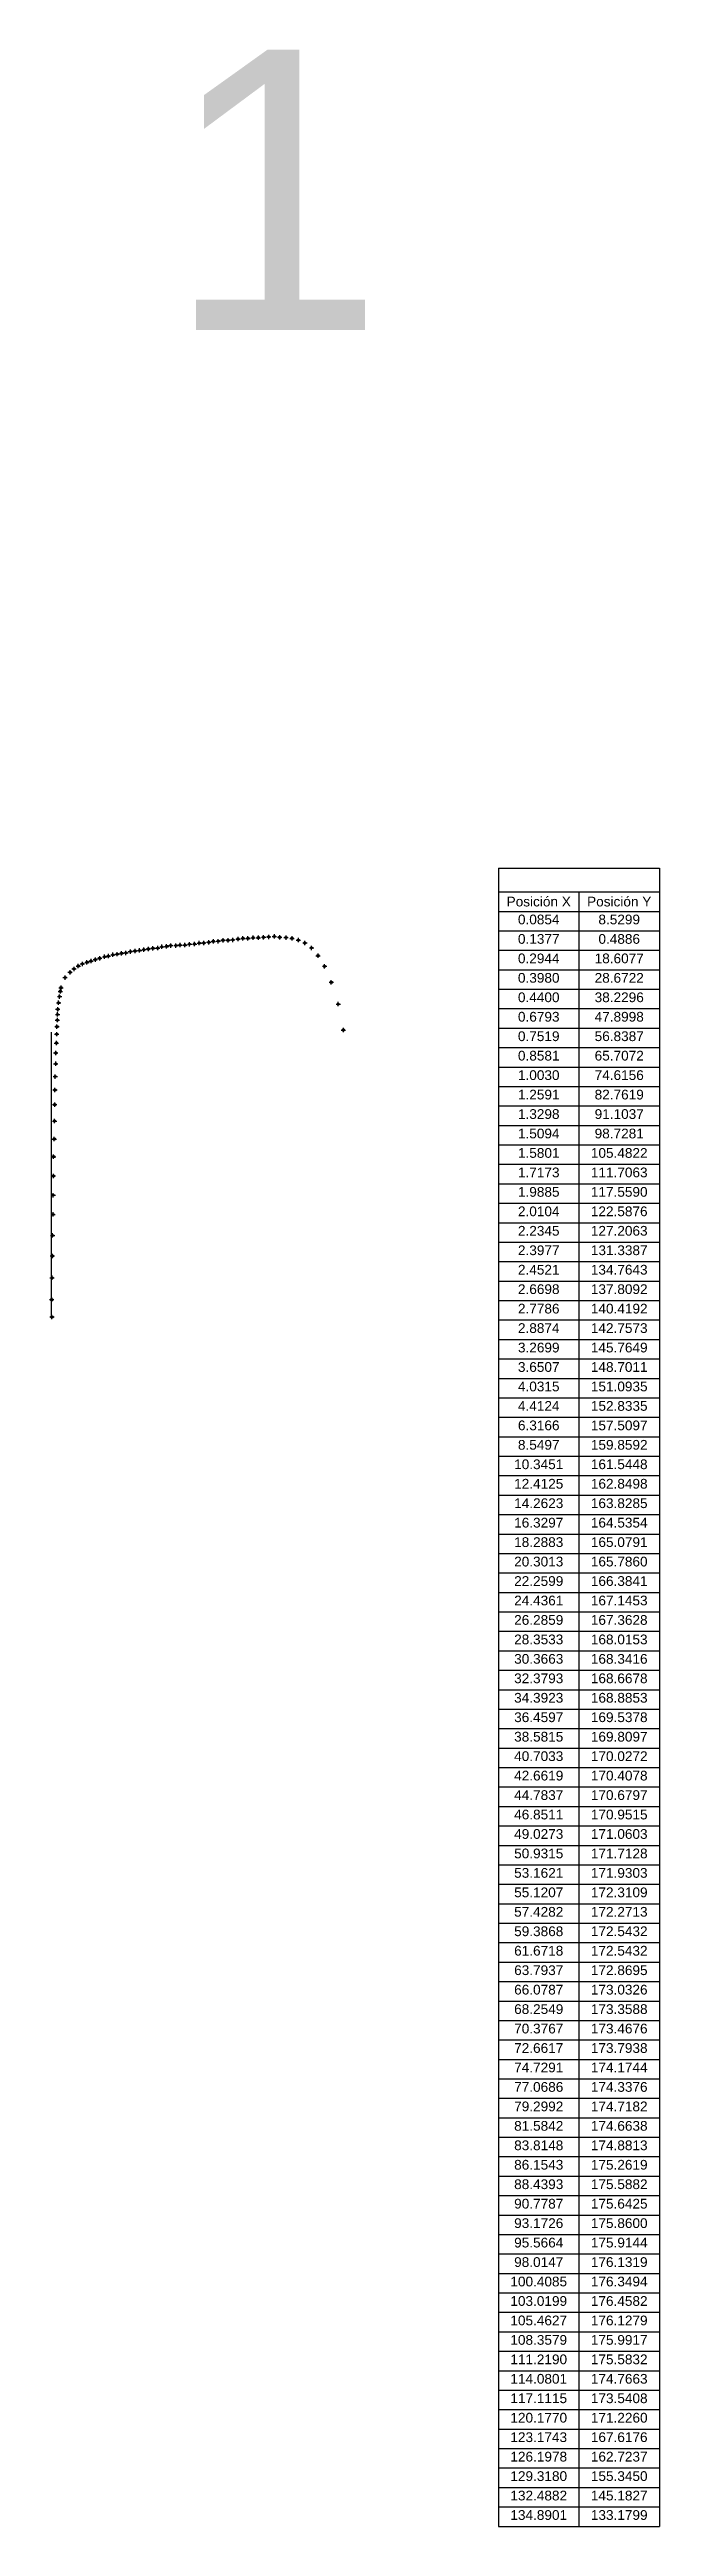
# Model space of a CAD drawing. Header units: millimetres. Extents: x -2667 to 16947, y -838 to 5834.
# Drawn here: x -1637 to -1355, y -559 to 587 of the extents above; entities that cross this region are included whole.
import ezdxf

# ---------------------------------------------------------------- set-up
doc = ezdxf.new("R2010")
doc.units = ezdxf.units.MM
doc.header["$PDMODE"] = 34
doc.header["$PDSIZE"] = -3
doc.styles.get("Standard").update_dxf_attribs({"font": 'arial.ttf'})

msp = doc.modelspace()

# ---------------------------------------------------------------- texts
msp.add_text('1', height=129.7).set_placement((-1583.1, 457))

# ---------------------------------------------------------------- blocks, each defined once
blk = doc.blocks.new('*T2')
at = {"color": 0, "linetype": 'ByBlock', "lineweight": -2, "transparency": 16777216}
for p, q in [((0, 0), (74.4, 0)), ((0, 0), (0, -767)), ((74.4, 0), (74.4, -767)), ((0, -11), (74.4, -11)), ((37.2, -11), (37.2, -767)), ((0, -20), (74.4, -20)), ((0, -29), (74.4, -29)), ((0, -38), (74.4, -38)), ((0, -47), (74.4, -47)), ((0, -56), (74.4, -56)), ((0, -65), (74.4, -65)), ((0, -74), (74.4, -74)), ((0, -83), (74.4, -83)), ((0, -92), (74.4, -92)), ((0, -101), (74.4, -101)), ((0, -110), (74.4, -110)), ((0, -119), (74.4, -119)), ((0, -128), (74.4, -128)), ((0, -137), (74.4, -137)), ((0, -146), (74.4, -146)), ((0, -155), (74.4, -155)), ((0, -164), (74.4, -164)), ((0, -173), (74.4, -173)), ((0, -182), (74.4, -182)), ((0, -191), (74.4, -191)), ((0, -200), (74.4, -200)), ((0, -209), (74.4, -209)), ((0, -218), (74.4, -218)), ((0, -227), (74.4, -227)), ((0, -236), (74.4, -236)), ((0, -245), (74.4, -245)), ((0, -254), (74.4, -254)), ((0, -263), (74.4, -263)), ((0, -272), (74.4, -272)), ((0, -281), (74.4, -281)), ((0, -290), (74.4, -290)), ((0, -299), (74.4, -299)), ((0, -308), (74.4, -308)), ((0, -317), (74.4, -317)), ((0, -326), (74.4, -326)), ((0, -335), (74.4, -335)), ((0, -344), (74.4, -344)), ((0, -353), (74.4, -353)), ((0, -362), (74.4, -362)), ((0, -371), (74.4, -371)), ((0, -380), (74.4, -380)), ((0, -389), (74.4, -389)), ((0, -398), (74.4, -398)), ((0, -407), (74.4, -407)), ((0, -416), (74.4, -416)), ((0, -425), (74.4, -425)), ((0, -434), (74.4, -434)), ((0, -443), (74.4, -443)), ((0, -452), (74.4, -452)), ((0, -461), (74.4, -461)), ((0, -470), (74.4, -470)), ((0, -479), (74.4, -479)), ((0, -488), (74.4, -488)), ((0, -497), (74.4, -497)), ((0, -506), (74.4, -506)), ((0, -515), (74.4, -515)), ((0, -524), (74.4, -524)), ((0, -533), (74.4, -533)), ((0, -542), (74.4, -542)), ((0, -551), (74.4, -551)), ((0, -560), (74.4, -560)), ((0, -569), (74.4, -569)), ((0, -578), (74.4, -578)), ((0, -587), (74.4, -587)), ((0, -596), (74.4, -596)), ((0, -605), (74.4, -605)), ((0, -614), (74.4, -614)), ((0, -623), (74.4, -623)), ((0, -632), (74.4, -632)), ((0, -641), (74.4, -641)), ((0, -650), (74.4, -650)), ((0, -659), (74.4, -659)), ((0, -668), (74.4, -668)), ((0, -677), (74.4, -677)), ((0, -686), (74.4, -686)), ((0, -695), (74.4, -695)), ((0, -704), (74.4, -704)), ((0, -713), (74.4, -713)), ((0, -722), (74.4, -722)), ((0, -731), (74.4, -731)), ((0, -740), (74.4, -740)), ((0, -749), (74.4, -749)), ((0, -758), (74.4, -758)), ((0, -767), (74.4, -767))]:
    blk.add_line(p, q, dxfattribs=at)
at = {"color": 0, "transparency": 16777216, "char_height": 4.5, "width": 34.201}
for s, insert, attachment_point in [('Posición X', (18.6, -15.5), 5), ('0.0854', (18.6, -21.5), 2), ('Posición Y', (55.8, -15.5), 5), ('8.5299', (55.8, -21.5), 2), ('0.1377', (18.6, -30.5), 2), ('0.4886', (55.8, -30.5), 2), ('0.2944', (18.6, -39.5), 2), ('18.6077', (55.8, -39.5), 2), ('0.3980', (18.6, -48.5), 2), ('28.6722', (55.8, -48.5), 2), ('0.4400', (18.6, -57.5), 2), ('0.6793', (18.6, -66.5), 2), ('47.8998', (55.8, -66.5), 2), ('38.2296', (55.8, -57.5), 2), ('0.7519', (18.6, -75.5), 2), ('56.8387', (55.8, -75.5), 2), ('0.8581', (18.6, -84.5), 2), ('65.7072', (55.8, -84.5), 2), ('1.0030', (18.6, -93.5), 2), ('1.2591', (18.6, -102.5), 2), ('82.7619', (55.8, -102.5), 2), ('74.6156', (55.8, -93.5), 2), ('1.3298', (18.6, -111.5), 2), ('91.1037', (55.8, -111.5), 2), ('1.5094', (18.6, -120.5), 2), ('98.7281', (55.8, -120.5), 2), ('1.5801', (18.6, -129.5), 2), ('105.4822', (55.8, -129.5), 2), ('1.7173', (18.6, -138.5), 2), ('1.9885', (18.6, -147.5), 2), ('111.7063', (55.8, -138.5), 2), ('117.5590', (55.8, -147.5), 2), ('2.0104', (18.6, -156.5), 2), ('122.5876', (55.8, -156.5), 2), ('2.2345', (18.6, -165.5), 2), ('127.2063', (55.8, -165.5), 2), ('2.3977', (18.6, -174.5), 2), ('131.3387', (55.8, -174.5), 2), ('2.4521', (18.6, -183.5), 2), ('2.6698', (18.6, -192.5), 2), ('134.7643', (55.8, -183.5), 2), ('137.8092', (55.8, -192.5), 2), ('2.7786', (18.6, -201.5), 2), ('140.4192', (55.8, -201.5), 2), ('2.8874', (18.6, -210.5), 2), ('142.7573', (55.8, -210.5), 2), ('3.2699', (18.6, -219.5), 2), ('3.6507', (18.6, -228.5), 2), ('145.7649', (55.8, -219.5), 2), ('148.7011', (55.8, -228.5), 2), ('4.0315', (18.6, -237.5), 2), ('151.0935', (55.8, -237.5), 2), ('4.4124', (18.6, -246.5), 2), ('152.8335', (55.8, -246.5), 2), ('6.3166', (18.6, -255.5), 2), ('157.5097', (55.8, -255.5), 2), ('10.3451', (18.6, -273.5), 2), ('8.5497', (18.6, -264.5), 2), ('159.8592', (55.8, -264.5), 2), ('161.5448', (55.8, -273.5), 2), ('12.4125', (18.6, -282.5), 2), ('162.8498', (55.8, -282.5), 2), ('14.2623', (18.6, -291.5), 2), ('163.8285', (55.8, -291.5), 2), ('16.3297', (18.6, -300.5), 2), ('164.5354', (55.8, -300.5), 2), ('20.3013', (18.6, -318.5), 2), ('18.2883', (18.6, -309.5), 2), ('165.0791', (55.8, -309.5), 2), ('165.7860', (55.8, -318.5), 2), ('22.2599', (18.6, -327.5), 2), ('166.3841', (55.8, -327.5), 2), ('24.4361', (18.6, -336.5), 2), ('167.1453', (55.8, -336.5), 2), ('26.2859', (18.6, -345.5), 2), ('28.3533', (18.6, -354.5), 2), ('167.3628', (55.8, -345.5), 2), ('168.0153', (55.8, -354.5), 2), ('30.3663', (18.6, -363.5), 2), ('168.3416', (55.8, -363.5), 2), ('32.3793', (18.6, -372.5), 2), ('168.6678', (55.8, -372.5), 2), ('34.3923', (18.6, -381.5), 2), ('168.8853', (55.8, -381.5), 2), ('36.4597', (18.6, -390.5), 2), ('38.5815', (18.6, -399.5), 2), ('169.5378', (55.8, -390.5), 2), ('169.8097', (55.8, -399.5), 2), ('40.7033', (18.6, -408.5), 2), ('170.0272', (55.8, -408.5), 2), ('42.6619', (18.6, -417.5), 2), ('170.4078', (55.8, -417.5), 2), ('44.7837', (18.6, -426.5), 2), ('170.6797', (55.8, -426.5), 2), ('46.8511', (18.6, -435.5), 2), ('49.0273', (18.6, -444.5), 2), ('170.9515', (55.8, -435.5), 2), ('171.0603', (55.8, -444.5), 2), ('50.9315', (18.6, -453.5), 2), ('171.7128', (55.8, -453.5), 2), ('53.1621', (18.6, -462.5), 2), ('171.9303', (55.8, -462.5), 2), ('55.1207', (18.6, -471.5), 2), ('57.4282', (18.6, -480.5), 2), ('172.3109', (55.8, -471.5), 2), ('172.2713', (55.8, -480.5), 2), ('59.3868', (18.6, -489.5), 2), ('172.5432', (55.8, -489.5), 2), ('61.6718', (18.6, -498.5), 2), ('172.5432', (55.8, -498.5), 2), ('63.7937', (18.6, -507.5), 2), ('172.8695', (55.8, -507.5), 2), ('66.0787', (18.6, -516.5), 2), ('68.2549', (18.6, -525.5), 2), ('173.0326', (55.8, -516.5), 2), ('173.3588', (55.8, -525.5), 2), ('70.3767', (18.6, -534.5), 2), ('173.4676', (55.8, -534.5), 2), ('72.6617', (18.6, -543.5), 2), ('173.7938', (55.8, -543.5), 2), ('74.7291', (18.6, -552.5), 2), ('174.1744', (55.8, -552.5), 2), ('77.0686', (18.6, -561.5), 2), ('79.2992', (18.6, -570.5), 2), ('174.3376', (55.8, -561.5), 2), ('174.7182', (55.8, -570.5), 2), ('81.5842', (18.6, -579.5), 2), ('174.6638', (55.8, -579.5), 2), ('83.8148', (18.6, -588.5), 2), ('174.8813', (55.8, -588.5), 2), ('86.1543', (18.6, -597.5), 2), ('88.4393', (18.6, -606.5), 2), ('175.2619', (55.8, -597.5), 2), ('175.5882', (55.8, -606.5), 2), ('90.7787', (18.6, -615.5), 2), ('175.6425', (55.8, -615.5), 2), ('93.1726', (18.6, -624.5), 2), ('175.8600', (55.8, -624.5), 2), ('95.5664', (18.6, -633.5), 2), ('175.9144', (55.8, -633.5), 2), ('100.4085', (18.6, -651.5), 2), ('98.0147', (18.6, -642.5), 2), ('176.1319', (55.8, -642.5), 2), ('176.3494', (55.8, -651.5), 2), ('103.0199', (18.6, -660.5), 2), ('176.4582', (55.8, -660.5), 2), ('105.4627', (18.6, -669.5), 2), ('176.1279', (55.8, -669.5), 2), ('108.3579', (18.6, -678.5), 2), ('175.9917', (55.8, -678.5), 2), ('111.2190', (18.6, -687.5), 2), ('114.0801', (18.6, -696.5), 2), ('175.5832', (55.8, -687.5), 2), ('174.7663', (55.8, -696.5), 2), ('117.1115', (18.6, -705.5), 2), ('173.5408', (55.8, -705.5), 2), ('120.1770', (18.6, -714.5), 2), ('171.2260', (55.8, -714.5), 2), ('123.1743', (18.6, -723.5), 2), ('126.1978', (18.6, -732.5), 2), ('167.6176', (55.8, -723.5), 2), ('162.7237', (55.8, -732.5), 2), ('129.3180', (18.6, -741.5), 2), ('155.3450', (55.8, -741.5), 2), ('132.4882', (18.6, -750.5), 2), ('145.1827', (55.8, -750.5), 2), ('134.8901', (18.6, -759.5), 2), ('133.1799', (55.8, -759.5), 2)]:
    blk.add_mtext(s, dxfattribs=dict(at, insert=insert, attachment_point=attachment_point))

# ---------------------------------------------------------------- linework, layer by layer
msp.add_line((-1636.1, 0), (-1636.1, 132.2))
for p in [(-1589.2, 171), (-1587, 171.1), (-1585.1, 171.7), (-1582.9, 171.9), (-1581, 172.3), (-1578.6, 172.3), (-1576.7, 172.5), (-1574.4, 172.5), (-1572.3, 172.9), (-1570, 173), (-1567.8, 173.4), (-1565.7, 173.5), (-1563.4, 173.8), (-1561.3, 174.2), (-1559, 174.3), (-1556.8, 174.7), (-1554.5, 174.7), (-1552.3, 174.9), (-1549.9, 175.3), (-1547.6, 175.6), (-1545.3, 175.6), (-1542.9, 175.9), (-1540.5, 175.9), (-1538.1, 176.1), (-1535.7, 176.3), (-1533.1, 176.5), (-1530.6, 176.1), (-1527.7, 176), (-1524.9, 175.6), (-1522, 174.8), (-1519, 173.5), (-1515.9, 171.2), (-1627.5, 159.9), (-1625.7, 161.5), (-1623.7, 162.8), (-1621.8, 163.8), (-1619.7, 164.5), (-1617.8, 165.1), (-1615.8, 165.8), (-1613.8, 166.4), (-1611.6, 167.1), (-1609.8, 167.4), (-1607.7, 168), (-1605.7, 168.3), (-1603.7, 168.7), (-1601.7, 168.9), (-1599.6, 169.5), (-1597.5, 169.8), (-1595.4, 170), (-1593.4, 170.4), (-1591.3, 170.7), (-1512.9, 167.6), (-1509.9, 162.7), (-1632.4, 148.7), (-1632, 151.1), (-1631.7, 152.8), (-1629.8, 157.5), (-1506.8, 155.3), (-1633.4, 137.8), (-1633.3, 140.4), (-1633.2, 142.8), (-1632.8, 145.8), (-1503.6, 145.2), (-1633.8, 127.2), (-1633.7, 131.3), (-1633.6, 134.8), (-1501.2, 133.2), (-1634.1, 122.6), (-1634.1, 117.6), (-1634.5, 105.5), (-1634.4, 111.7), (-1634.7, 91.1), (-1634.6, 98.7), (-1634.8, 82.8), (-1635.1, 74.6), (-1635.3, 56.8), (-1635.2, 65.7), (-1635.4, 47.9), (-1635.6, 38.2), (-1635.7, 28.7), (-1635.8, 18.6), (-1636, 8.5), (-1635.9, 0.5)]:
    msp.add_point(p)

# ---------------------------------------------------------------- block references
msp.add_blockref('*T2', (-1429.5, 208.1))

msp.set_redraw_order([(e.dxf.handle, doc.entitydb.next_handle()) for e in msp.query("TEXT MTEXT ATTDEF DIMENSION ARC_DIMENSION")])  # texts and dimensions are drawn at this point

doc.saveas('drawing.dxf')
